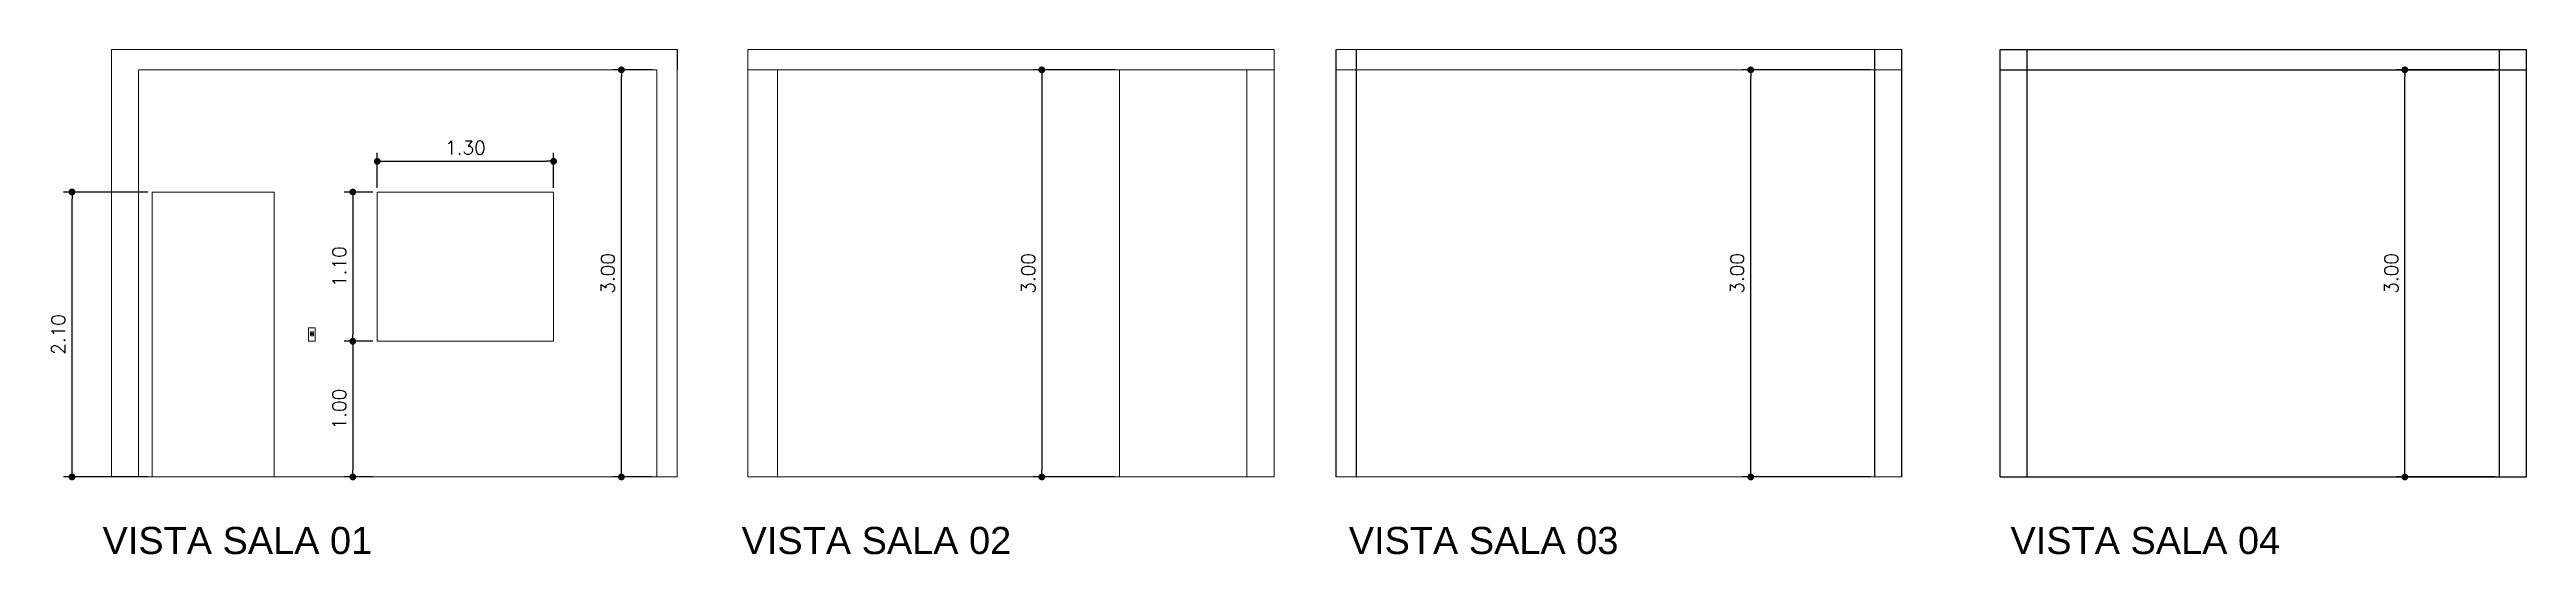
# Model space of a CAD drawing. Header units: millimetres. Extents: x -57 to 56, y 2 to 85.
# Drawn here: x 19.1 to 37.36, y 70.11 to 73.83 of the extents above; entities that cross this region are included whole.
import ezdxf

# ---------------------------------------------------------------- set-up
doc = ezdxf.new("R2010")
doc.units = ezdxf.units.MM
doc.header["$LTSCALE"] = 0.5
doc.header["$PDMODE"] = 3
for name, color, linetype, lineweight in [('Alvenaria-baixa', 3, 'Continuous', 20), ('ARQ cota interna', 1, 'Continuous', 18), ('ARQ Esquadria 2', 2, 'Continuous', 20), ('ARQ Esquadrias 1', 1, 'Continuous', 13), ('ARQ MURO', 3, 'Continuous', 30), ('ARQ VISTA 1', 1, 'Continuous', 15)]:
    doc.layers.add(name, color=color, linetype=linetype, lineweight=lineweight)
doc.layers.add('ARQ TEXTO 02', color=3, linetype='Continuous')
doc.styles.add('ARIAL 25', font='arial.ttf', dxfattribs={"height": 0.25})
doc.styles.add('RS50', font='romans.shx', dxfattribs={"height": 0.1})
doc.dimstyles.new('Cota 50', dxfattribs={"dimscale": 0.05, "dimtxt": 0.1, "dimasz": 1, "dimexe": 1.25, "dimexo": 0.625, "dimgap": 1, "dimtad": 1, "dimzin": 4, "dimdsep": 46, "dimtxsty": 'RS50', "dimblk": 'DOT', "dimcen": 0.1, "dimclrd": 256, "dimclre": 256, "dimclrt": 256, "dimadec": 0, "dimazin": 0, "dimtfac": 1, "dimtix": 1, "dimtmove": 0, "dimatfit": 3, "dimldrblk": 'DOT', "dimfxl": 1.25, "dimarcsym": 0})

# ---------------------------------------------------------------- blocks, each defined once
blk = doc.blocks.new('_Dot')
at = {"color": 0, "linetype": 'ByBlock', "lineweight": -2}
blk.add_line((-0.5, 0), (-1, 0), dxfattribs=at)
at = {"color": 0, "linetype": 'ByBlock', "const_width": 0.5}
blk.add_lwpolyline([(-0.25, 0, 1), (0.25, 0, 1)], format="xyb", close=True, dxfattribs=at)
blk = doc.blocks.new('*D252')
at = {"layer": 'ARQ VISTA 1', "lineweight": -2, "transparency": 16777216}
for p, q in [((19.825, 72.777), (19.204, 72.777)), ((19.267, 70.727), (19.267, 72.727)), ((19.825, 70.677), (19.204, 70.677))]:
    blk.add_line(p, q, dxfattribs=at)
at = {"layer": 'DEFPOINTS', "color": 0, "transparency": 16777216}
for p in [(19.267, 72.777), (19.857, 72.777), (19.857, 70.677)]:
    blk.add_point(p, dxfattribs=at)
at = {"layer": 'ARQ VISTA 1', "lineweight": -2, "transparency": 16777216, "xscale": 0.05, "yscale": 0.05, "zscale": 0.05}
for p, rotation in [((19.267, 72.777), 90), ((19.267, 70.677), 270)]:
    blk.add_blockref('_Dot', p, dxfattribs=dict(at, rotation=rotation))
at = {"layer": 'ARQ VISTA 1', "transparency": 16777216, "insert": (19.167, 71.727), "char_height": 0.1, "attachment_point": 5, "rotation": 90, "style": 'RS50'}
blk.add_mtext('2.10', dxfattribs=at)
blk = doc.blocks.new('*D253')
at = {"layer": 'ARQ VISTA 1', "lineweight": -2, "transparency": 16777216}
for p, q in [((21.485, 72.777), (21.274, 72.777)), ((21.337, 72.727), (21.337, 71.727)), ((21.485, 71.677), (21.274, 71.677))]:
    blk.add_line(p, q, dxfattribs=at)
at = {"layer": 'DEFPOINTS', "color": 0, "transparency": 16777216}
for p in [(21.517, 72.777), (21.337, 71.677), (21.517, 71.677)]:
    blk.add_point(p, dxfattribs=at)
at = {"layer": 'ARQ VISTA 1', "lineweight": -2, "transparency": 16777216, "xscale": 0.05, "yscale": 0.05, "zscale": 0.05}
for p, rotation in [((21.337, 72.777), 90), ((21.337, 71.677), 270)]:
    blk.add_blockref('_Dot', p, dxfattribs=dict(at, rotation=rotation))
at = {"layer": 'ARQ VISTA 1', "transparency": 16777216, "insert": (21.237, 72.227), "char_height": 0.1, "attachment_point": 5, "rotation": 90, "style": 'RS50'}
blk.add_mtext('1.10', dxfattribs=at)
blk = doc.blocks.new('*D254')
at = {"layer": 'ARQ VISTA 1', "lineweight": -2, "transparency": 16777216}
for p, q in [((21.485, 71.677), (21.274, 71.677)), ((21.337, 71.627), (21.337, 70.727)), ((21.485, 70.677), (21.274, 70.677))]:
    blk.add_line(p, q, dxfattribs=at)
at = {"layer": 'DEFPOINTS', "color": 0, "transparency": 16777216}
for p in [(21.517, 71.677), (21.337, 70.677), (21.517, 70.677)]:
    blk.add_point(p, dxfattribs=at)
at = {"layer": 'ARQ VISTA 1', "lineweight": -2, "transparency": 16777216, "xscale": 0.05, "yscale": 0.05, "zscale": 0.05}
for p, rotation in [((21.337, 71.677), 90), ((21.337, 70.677), 270)]:
    blk.add_blockref('_Dot', p, dxfattribs=dict(at, rotation=rotation))
at = {"layer": 'ARQ VISTA 1', "transparency": 16777216, "insert": (21.237, 71.177), "char_height": 0.1, "attachment_point": 5, "rotation": 90, "style": 'RS50'}
blk.add_mtext('1.00', dxfattribs=at)
blk = doc.blocks.new('*D255')
at = {"layer": 'ARQ VISTA 1', "lineweight": -2, "transparency": 16777216}
for p, q in [((21.517, 72.808), (21.517, 73.066)), ((22.817, 72.808), (22.817, 73.066)), ((21.567, 73.003), (22.767, 73.003))]:
    blk.add_line(p, q, dxfattribs=at)
at = {"layer": 'DEFPOINTS', "color": 0, "transparency": 16777216}
for p in [(22.817, 73.003), (21.517, 72.777), (22.817, 72.777)]:
    blk.add_point(p, dxfattribs=at)
at = {"layer": 'ARQ VISTA 1', "lineweight": -2, "transparency": 16777216, "xscale": 0.05, "yscale": 0.05, "zscale": 0.05, "rotation": 180}
blk.add_blockref('_Dot', (21.517, 73.003), dxfattribs=at)
at = {"layer": 'ARQ VISTA 1', "lineweight": -2, "transparency": 16777216, "xscale": 0.05, "yscale": 0.05, "zscale": 0.05}
blk.add_blockref('_Dot', (22.817, 73.003), dxfattribs=at)
at = {"layer": 'ARQ VISTA 1', "transparency": 16777216, "insert": (22.167, 73.103), "char_height": 0.1, "attachment_point": 5, "style": 'RS50'}
blk.add_mtext('1.30', dxfattribs=at)
blk = doc.blocks.new('*D256')
at = {"layer": 'ARQ VISTA 1', "lineweight": -2, "transparency": 16777216}
for p, q in [((23.545, 73.677), (23.254, 73.677)), ((23.317, 70.727), (23.317, 73.627)), ((23.545, 70.677), (23.254, 70.677))]:
    blk.add_line(p, q, dxfattribs=at)
at = {"layer": 'DEFPOINTS', "color": 0, "transparency": 16777216}
for p in [(23.317, 73.677), (23.577, 73.677), (23.577, 70.677)]:
    blk.add_point(p, dxfattribs=at)
at = {"layer": 'ARQ VISTA 1', "lineweight": -2, "transparency": 16777216, "xscale": 0.05, "yscale": 0.05, "zscale": 0.05}
for p, rotation in [((23.317, 73.677), 90), ((23.317, 70.677), 270)]:
    blk.add_blockref('_Dot', p, dxfattribs=dict(at, rotation=rotation))
at = {"layer": 'ARQ VISTA 1', "transparency": 16777216, "insert": (23.217, 72.177), "char_height": 0.1, "attachment_point": 5, "rotation": 90, "style": 'RS50'}
blk.add_mtext('3.00', dxfattribs=at)
blk = doc.blocks.new('*D257')
at = {"layer": 'ARQ cota interna', "lineweight": -2, "transparency": 16777216}
for p, q in [((26.957, 73.677), (26.353, 73.677)), ((26.416, 73.627), (26.416, 70.727)), ((26.957, 70.677), (26.353, 70.677))]:
    blk.add_line(p, q, dxfattribs=at)
at = {"layer": 'DEFPOINTS', "color": 0, "transparency": 16777216}
for p in [(26.988, 73.677), (26.416, 70.677), (26.988, 70.677)]:
    blk.add_point(p, dxfattribs=at)
at = {"layer": 'ARQ cota interna', "lineweight": -2, "transparency": 16777216, "xscale": 0.05, "yscale": 0.05, "zscale": 0.05}
for p, rotation in [((26.416, 73.677), 90), ((26.416, 70.677), 270)]:
    blk.add_blockref('_Dot', p, dxfattribs=dict(at, rotation=rotation))
at = {"layer": 'ARQ cota interna', "transparency": 16777216, "insert": (26.316, 72.177), "char_height": 0.1, "attachment_point": 5, "rotation": 90, "style": 'RS50'}
blk.add_mtext('3.00', dxfattribs=at)
blk = doc.blocks.new('*D258')
at = {"layer": 'ARQ cota interna', "lineweight": -2, "transparency": 16777216}
for p, q in [((32.525, 73.677), (31.58, 73.677)), ((31.642, 70.727), (31.642, 73.627)), ((32.525, 70.677), (31.58, 70.677))]:
    blk.add_line(p, q, dxfattribs=at)
at = {"layer": 'DEFPOINTS', "color": 0, "transparency": 16777216}
for p in [(31.642, 73.677), (32.556, 73.677), (32.556, 70.677)]:
    blk.add_point(p, dxfattribs=at)
at = {"layer": 'ARQ cota interna', "lineweight": -2, "transparency": 16777216, "xscale": 0.05, "yscale": 0.05, "zscale": 0.05}
for p, rotation in [((31.642, 73.677), 90), ((31.642, 70.677), 270)]:
    blk.add_blockref('_Dot', p, dxfattribs=dict(at, rotation=rotation))
at = {"layer": 'ARQ cota interna', "transparency": 16777216, "insert": (31.542, 72.177), "char_height": 0.1, "attachment_point": 5, "rotation": 90, "style": 'RS50'}
blk.add_mtext('3.00', dxfattribs=at)
blk = doc.blocks.new('*D259')
at = {"layer": 'ARQ cota interna', "lineweight": -2, "transparency": 16777216}
for p, q in [((37.129, 73.677), (36.402, 73.677)), ((36.464, 70.727), (36.464, 73.627)), ((37.129, 70.677), (36.402, 70.677))]:
    blk.add_line(p, q, dxfattribs=at)
at = {"layer": 'DEFPOINTS', "color": 0, "transparency": 16777216}
for p in [(36.464, 73.677), (37.161, 73.677), (37.161, 70.677)]:
    blk.add_point(p, dxfattribs=at)
at = {"layer": 'ARQ cota interna', "lineweight": -2, "transparency": 16777216, "xscale": 0.05, "yscale": 0.05, "zscale": 0.05}
for p, rotation in [((36.464, 73.677), 90), ((36.464, 70.677), 270)]:
    blk.add_blockref('_Dot', p, dxfattribs=dict(at, rotation=rotation))
at = {"layer": 'ARQ cota interna', "transparency": 16777216, "insert": (36.364, 72.177), "char_height": 0.1, "attachment_point": 5, "rotation": 90, "style": 'RS50'}
blk.add_mtext('3.00', dxfattribs=at)

msp = doc.modelspace()

# ---------------------------------------------------------------- linework, layer by layer
at = {"layer": 'Alvenaria-baixa'}
for p, q in [((19.557, 73.827), (23.727, 73.827)), ((24.248, 70.677), (24.248, 73.827)), ((24.248, 73.827), (28.128, 73.827)), ((28.128, 70.677), (28.128, 73.827)), ((28.586, 73.827), (32.756, 73.827)), ((19.557, 70.677), (19.557, 73.677)), ((19.757, 73.677), (23.577, 73.677)), ((19.757, 70.677), (19.757, 73.677)), ((23.577, 70.677), (23.577, 73.677)), ((23.727, 73.677), (23.727, 70.677)), ((24.248, 73.677), (28.128, 73.677)), ((24.468, 70.677), (24.468, 73.677)), ((26.988, 70.677), (26.988, 73.677)), ((27.928, 70.677), (27.928, 73.677)), ((28.586, 73.677), (32.756, 73.677)), ((19.557, 70.677), (23.727, 70.677)), ((24.248, 70.677), (28.128, 70.677)), ((28.586, 70.677), (32.756, 70.677))]:
    msp.add_line(p, q, dxfattribs=at)
at = {"layer": 'ARQ cota interna'}
for p, q in [((21.01, 71.677), (21.01, 71.777)), ((21.01, 71.777), (21.06, 71.777)), ((21.06, 71.777), (21.06, 71.677)), ((21.06, 71.677), (21.01, 71.677)), ((21.026, 71.746), (21.046, 71.746)), ((21.026, 71.716), (21.026, 71.746)), ((21.046, 71.716), (21.026, 71.716)), ((21.041, 71.737), (21.031, 71.737)), ((21.041, 71.737), (21.031, 71.737)), ((21.031, 71.734), (21.031, 71.737)), ((21.041, 71.734), (21.031, 71.734)), ((21.031, 71.73), (21.031, 71.733)), ((21.031, 71.733), (21.041, 71.733)), ((21.031, 71.73), (21.041, 71.73)), ((21.031, 71.73), (21.041, 71.73)), ((21.031, 71.726), (21.031, 71.729)), ((21.031, 71.729), (21.041, 71.729)), ((21.031, 71.726), (21.041, 71.726)), ((21.041, 71.737), (21.041, 71.734)), ((21.041, 71.733), (21.041, 71.73)), ((21.041, 71.729), (21.041, 71.726)), ((21.046, 71.746), (21.046, 71.716))]:
    msp.add_line(p, q, dxfattribs=at)
at = {"layer": 'ARQ Esquadria 2'}
for p, q in [((19.557, 73.827), (19.557, 73.677)), ((21.517, 72.777), (22.817, 72.777)), ((21.517, 71.677), (21.517, 72.777)), ((22.817, 71.677), (22.817, 72.777)), ((21.517, 71.677), (22.817, 71.677))]:
    msp.add_line(p, q, dxfattribs=at)
at = {"layer": 'ARQ Esquadrias 1'}
for p, q in [((19.857, 72.777), (20.757, 72.777)), ((19.857, 70.677), (19.857, 72.777)), ((20.757, 70.677), (20.757, 72.777))]:
    msp.add_line(p, q, dxfattribs=at)
at = {"layer": 'ARQ MURO'}
for p, q in [((23.727, 73.827), (23.727, 73.677)), ((28.586, 70.677), (28.586, 73.827)), ((28.736, 70.677), (28.736, 73.827)), ((32.556, 70.677), (32.556, 73.827)), ((32.756, 70.677), (32.756, 73.827)), ((33.481, 70.677), (33.481, 73.827)), ((33.481, 73.827), (37.361, 73.827)), ((33.681, 70.677), (33.681, 73.827)), ((37.161, 70.677), (37.161, 73.827)), ((37.361, 70.677), (37.361, 73.827)), ((33.481, 73.677), (37.361, 73.677)), ((33.481, 70.677), (37.361, 70.677))]:
    msp.add_line(p, q, dxfattribs=at)

# ---------------------------------------------------------------- texts
at = {"layer": 'ARQ TEXTO 02', "style": 'ARIAL 25'}
for s, p in [('VISTA SALA 01', (19.492, 70.109)), ('VISTA SALA 02', (24.203, 70.109)), ('VISTA SALA 03', (28.679, 70.109)), ('VISTA SALA 04', (33.557, 70.109))]:
    msp.add_text(s, height=0.2, dxfattribs=at).set_placement(p)

# ---------------------------------------------------------------- dimensions: what is measured, and where the dimension line sits
at = {"layer": 'ARQ cota interna'}
for base, p1, p2, picture, middle in [((26.416, 70.677), (26.988, 73.677), (26.988, 70.677), '*D257', (26.316, 72.177)), ((31.642, 73.677), (32.556, 70.677), (32.556, 73.677), '*D258', (31.542, 72.177)), ((36.464, 73.677), (37.161, 70.677), (37.161, 73.677), '*D259', (36.364, 72.177))]:
    dim = msp.add_linear_dim(base=base, p1=p1, p2=p2, angle=90, dimstyle='Cota 50', dxfattribs=at)
    dim.commit()
    dim.dimension.update_dxf_attribs({"geometry": picture, "text_midpoint": middle})
at = {"layer": 'ARQ VISTA 1'}
for base, p1, p2, picture, middle in [((23.317, 73.677), (23.577, 70.677), (23.577, 73.677), '*D256', (23.217, 72.177)), ((19.267, 72.777), (19.857, 70.677), (19.857, 72.777), '*D252', (19.167, 71.727)), ((21.337, 71.677), (21.517, 72.777), (21.517, 71.677), '*D253', (21.237, 72.227)), ((21.337, 70.677), (21.517, 71.677), (21.517, 70.677), '*D254', (21.237, 71.177))]:
    dim = msp.add_linear_dim(base=base, p1=p1, p2=p2, angle=90, dimstyle='Cota 50', dxfattribs=at)
    dim.commit()
    dim.dimension.update_dxf_attribs({"geometry": picture, "text_midpoint": middle})
dim = msp.add_linear_dim(base=(22.817, 73.003), p1=(21.517, 72.777), p2=(22.817, 72.777), dimstyle='Cota 50', dxfattribs=at)
dim.commit()
dim.dimension.update_dxf_attribs({"geometry": '*D255', "text_midpoint": (22.167, 73.103)})

doc.saveas('drawing.dxf')
